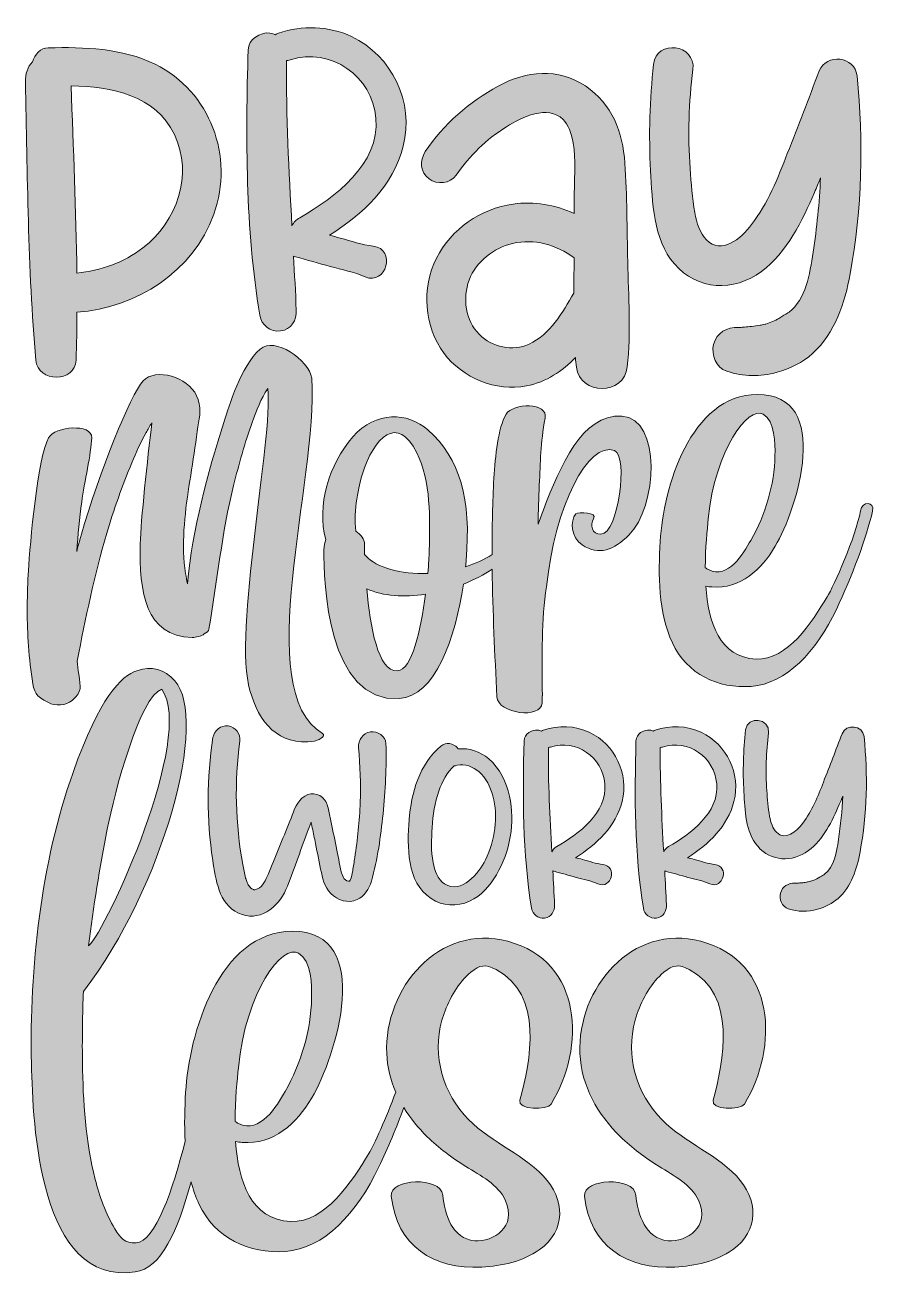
# Model space of a CAD drawing. Header units: inches. Extents: x 197 to 884, y -1054 to -35.
import ezdxf

# ---------------------------------------------------------------- set-up
doc = ezdxf.new("R2010")
doc.units = ezdxf.units.IN
doc.header["$MEASUREMENT"] = 0
doc.layers.add('Layer 1', color=7, linetype='Continuous')

# ---------------------------------------------------------------- blocks, each defined once
blk = doc.blocks.new('block 2')
at = {"layer": 'Layer 1', "true_color": 0xffffff}
h = blk.add_hatch(color=7, dxfattribs=at)
h.dxf.hatch_style = 2
edge = h.paths.add_edge_path()
edge.add_spline(control_points=[(403.8, -281.8), (412.5, -280.6), (416.9, -273), (416.5, -265), (415.9, -250.4), (415.1, -235.8), (414.3, -221.3), (414.8, -221.5), (415.3, -221.7), (415.8, -221.8), (425.2, -224.4), (434.6, -227), (444, -229.6), (453.3, -232.2), (463.3, -234.1), (472.1, -238), (489.2, -245.5), (497.6, -215.4), (478.7, -213.2), (469.7, -212.2), (460.8, -209), (452.1, -206.7), (449.2, -205.9), (446.3, -205.1), (443.4, -204.4), (470.6, -187.2), (494.8, -164.7), (503, -132.3), (511.9, -97), (493.9, -59.2), (461.1, -43.7), (442.5, -35), (421.4, -34.6), (402.1, -41), (401.2, -41.3), (400.4, -41.7), (399.7, -42.3), (398.3, -41.6), (396.8, -41.2), (395.1, -40.9), (387.4, -39.9), (377.8, -46), (377.6, -54.5), (375.6, -125.8), (375.4, -198.5), (387, -269.1), (388.3, -277.1), (395.7, -282.9), (403.8, -281.8)], knot_values=[0, 0, 0, 0, 1, 1, 1, 2, 2, 2, 3, 3, 3, 4, 4, 4, 5, 5, 5, 6, 6, 6, 7, 7, 7, 8, 8, 8, 9, 9, 9, 10, 10, 10, 11, 11, 11, 12, 12, 12, 13, 13, 13, 14, 14, 14, 15, 15, 15, 16, 16, 16, 16], degree=3, periodic=1)
edge = h.paths.add_edge_path()
edge.add_spline(control_points=[(408.6, -63.2), (409.5, -63.1), (410.5, -62.9), (411.5, -62.6), (444.3, -51.9), (478.1, -75.9), (480.9, -109.7), (484, -147.3), (447.8, -173.6), (419.3, -190.2), (416.5, -191.8), (414.3, -194.1), (413, -196.8), (410.5, -152.3), (408.2, -107.9), (408.6, -63.2)], knot_values=[0, 0, 0, 0, 1, 1, 1, 2, 2, 2, 3, 3, 3, 4, 4, 4, 5, 5, 5, 5], degree=3, periodic=1)
h = blk.add_hatch(color=7, dxfattribs=at)
h.dxf.hatch_style = 2
edge = h.paths.add_edge_path()
edge.add_spline(control_points=[(722, -227.6), (740.5, -249.2), (770.1, -250.2), (792.4, -233.7), (812.9, -218.4), (825.5, -192.5), (835.3, -169.7), (836.9, -165.8), (838.5, -162), (840.1, -158.1), (839.2, -178.2), (837.2, -198.3), (834.1, -218.2), (831.3, -236), (828.5, -256.1), (814.7, -266.5), (814.4, -266.7), (812.9, -267.6), (812.1, -268.2), (810.5, -269.2), (806.9, -271.4), (806.5, -271.7), (803.2, -273.5), (799.6, -275.1), (795.9, -276.2), (796, -276.1), (791.9, -277.1), (791.3, -277.2), (789, -277.6), (786.7, -277.9), (784.4, -278.2), (782.5, -278.3), (780.5, -278.5), (778.6, -278.7), (777.4, -278.8), (776.3, -278.9), (775.2, -279), (774.9, -278.9), (774.4, -278.9), (773.9, -278.9), (764.7, -278.5), (756.1, -283.1), (753.7, -292.6), (751.7, -300.8), (755.5, -311.7), (764.4, -314.4), (778.3, -318.7), (791, -319.2), (805, -315.2), (815.3, -312.2), (825.7, -307.3), (833.7, -300), (851.9, -283.5), (859.8, -259.1), (864.1, -235.6), (873.8, -183), (875, -128.5), (869.6, -75.4), (868, -59.7), (844.6, -57), (839.1, -71.5), (830.6, -93.9), (822, -116.1), (813.3, -138.4), (805.6, -158.4), (797.4, -178.6), (784.4, -195.8), (775.8, -207.3), (759.9, -220.3), (748, -208.2), (742.7, -202.8), (740.1, -194.4), (738.6, -186.1), (736.5, -174.3), (735.5, -162.3), (734.7, -150.4), (732.9, -123.6), (733.6, -96.9), (737, -70.3), (739.5, -49.8), (707.4, -45.7), (705.2, -66.2), (702.1, -94.7), (701.2, -123.5), (702.8, -152.2), (704.2, -177.1), (704.9, -207.7), (722, -227.6)], knot_values=[0, 0, 0, 0, 1, 1, 1, 2, 2, 2, 3, 3, 3, 4, 4, 4, 5, 5, 5, 6, 6, 6, 7, 7, 7, 8, 8, 8, 9, 9, 9, 10, 10, 10, 11, 11, 11, 12, 12, 12, 13, 13, 13, 14, 14, 14, 15, 15, 15, 16, 16, 16, 17, 17, 17, 18, 18, 18, 19, 19, 19, 20, 20, 20, 21, 21, 21, 22, 22, 22, 23, 23, 23, 24, 24, 24, 25, 25, 25, 26, 26, 26, 27, 27, 27, 28, 28, 28, 29, 29, 29, 29], degree=3, periodic=1)
h = blk.add_hatch(color=7, dxfattribs=at)
h.dxf.hatch_style = 2
edge = h.paths.add_edge_path()
edge.add_spline(control_points=[(238.6, -305.3), (239, -292.4), (239.2, -279.5), (239.3, -266.7), (287.2, -262.8), (333.5, -234), (349.9, -187.4), (366.3, -140.5), (347.3, -88.5), (302.4, -66.1), (275.7, -52.9), (245.2, -52.3), (216.1, -52.8), (209.9, -52.9), (205.1, -58.2), (203.4, -64.1), (199.4, -68.1), (197.5, -74), (197.6, -80.2), (199.4, -155.3), (199.5, -230.6), (206, -305.5), (207.6, -323.6), (238, -324), (238.6, -305.3)], knot_values=[0, 0, 0, 0, 1, 1, 1, 2, 2, 2, 3, 3, 3, 4, 4, 4, 5, 5, 5, 6, 6, 6, 7, 7, 7, 8, 8, 8, 8], degree=3, periodic=1)
edge = h.paths.add_edge_path()
edge.add_spline(control_points=[(318, -123), (333.5, -155.6), (320.2, -193.2), (292.5, -214.6), (277, -226.6), (258.4, -232.9), (239.2, -235), (238.6, -184.5), (236.3, -134), (234.6, -83.5), (267.1, -84.4), (302.9, -91), (318, -123)], knot_values=[0, 0, 0, 0, 1, 1, 1, 2, 2, 2, 3, 3, 3, 4, 4, 4, 4], degree=3, periodic=1)
h = blk.add_hatch(color=7, dxfattribs=at)
h.dxf.hatch_style = 2
edge = h.paths.add_edge_path()
edge.add_spline(control_points=[(523.8, -158.8), (530.3, -163.7), (541, -162.8), (545.8, -155.7), (556.5, -139.9), (570.1, -126.9), (586.3, -116.7), (598.8, -108.8), (619.7, -98.6), (632.2, -110.8), (636.1, -114.6), (639, -123), (640, -128.1), (640.8, -132.7), (641.2, -137.3), (641.4, -142), (641.5, -142.7), (641.6, -147.5), (641.6, -147.1), (641.6, -149.3), (641.5, -151.5), (641.5, -153.8), (641.2, -164.7), (641.1, -175.7), (641, -186.7), (625.7, -179.8), (608.5, -176.9), (591.8, -179.2), (565.5, -183), (541.8, -199.3), (529.7, -223), (517.5, -247.1), (519.8, -278.1), (535.9, -299.9), (550.7, -319.7), (578.1, -331.1), (602.5, -326.2), (618.9, -322.9), (631.5, -314.4), (642, -303.2), (642.3, -305.8), (642.6, -308.4), (642.9, -311), (645.8, -334), (681.5, -334.2), (684, -310.8), (687, -282.8), (684.9, -253.8), (684.3, -225.7), (683.8, -199.2), (683.8, -172.6), (682, -146.1), (680.3, -120.8), (671.7, -98.2), (650.1, -83.7), (628.1, -68.9), (602.3, -71.5), (579.7, -83.8), (556.2, -96.6), (535.6, -114.5), (520.7, -136.8), (516, -143.9), (516.7, -153.5), (523.8, -158.8)], knot_values=[0, 0, 0, 0, 1, 1, 1, 2, 2, 2, 3, 3, 3, 4, 4, 4, 5, 5, 5, 6, 6, 6, 7, 7, 7, 8, 8, 8, 9, 9, 9, 10, 10, 10, 11, 11, 11, 12, 12, 12, 13, 13, 13, 14, 14, 14, 15, 15, 15, 16, 16, 16, 17, 17, 17, 18, 18, 18, 19, 19, 19, 20, 20, 20, 21, 21, 21, 21], degree=3, periodic=1)
edge = h.paths.add_edge_path()
edge.add_spline(control_points=[(641, -225.9), (640.9, -234.3), (640.8, -242.7), (640.7, -251.1), (631.8, -266.8), (621.6, -284.6), (604.6, -292.4), (591.2, -298.5), (575.1, -295.2), (564.3, -284.5), (553.3, -273.5), (550.6, -255.3), (556.2, -240.6), (562, -225.6), (576.1, -214.5), (591.2, -211), (609, -206.9), (626.6, -212.1), (641, -222.7), (641, -223.7), (641, -224.8), (641, -225.9)], knot_values=[0, 0, 0, 0, 1, 1, 1, 2, 2, 2, 3, 3, 3, 4, 4, 4, 5, 5, 5, 6, 6, 6, 7, 7, 7, 7], degree=3, periodic=1)
h = blk.add_hatch(color=7, dxfattribs=at)
h.dxf.hatch_style = 2
edge = h.paths.add_edge_path()
edge.add_spline(control_points=[(216.2, -582.3), (221.3, -585.3), (230.7, -584.7), (235.3, -580.7), (243.8, -572.9), (242.2, -570.4), (240.7, -559.4), (240.1, -555.8), (239.7, -552.2), (239.5, -548.7), (246.2, -513.8), (253.4, -479.2), (263.3, -445.4), (269.1, -426.1), (275.9, -407), (283.6, -388.4), (287.2, -380.1), (290.8, -371.5), (295.2, -363.8), (296.4, -361.6), (298, -358.8), (299.8, -356), (296.4, -385.3), (290.8, -435.4), (290.4, -453.9), (289.6, -492.9), (294.4, -528.8), (332.4, -529.6), (335.6, -529.6), (339.6, -528.8), (342.2, -526.8), (344.1, -525.8), (345.7, -524.4), (345.9, -522.8), (352.7, -484), (356.3, -445.2), (365.8, -406.8), (370.2, -389.6), (374.8, -372.5), (380.8, -355.8), (384.4, -345.7), (387.9, -336.9), (393.5, -328.3), (397.9, -367.7), (365, -526.9), (379.1, -572.4), (386.1, -598.3), (402, -617.6), (431.1, -613.6), (433.1, -613.3), (441.4, -609.5), (437.6, -607.3), (379.9, -572.1), (433.7, -405), (429.1, -320), (426.7, -305.1), (398.9, -285.9), (387.3, -296.5), (371.8, -310.4), (362.3, -342.1), (357.9, -355.8), (344.7, -397.2), (332.6, -442), (328.6, -486.2), (327.4, -480.8), (326.6, -475), (326, -469.4), (324, -445.8), (327.4, -422.1), (331.2, -398.6), (333, -386.7), (335, -374.9), (336.4, -363), (337.6, -353), (340.4, -346.8), (337.2, -337.1), (332, -320.8), (307.5, -311.8), (294.6, -320.4), (286, -326.1), (261.7, -383.9), (245.4, -437.6), (243, -445.2), (241.1, -452.5), (239.1, -460.1), (240.1, -446.8), (241.4, -433.4), (243.2, -419.9), (245.2, -404.2), (250.8, -380.9), (251.2, -368.1), (251.6, -356.4), (221.3, -358.8), (216.4, -368.3), (207.8, -382.1), (201.2, -455.1), (200.1, -475.4), (198.9, -494.5), (198.7, -513.8), (199.9, -532.9), (200.4, -543.1), (201.6, -553), (203, -563), (204.8, -574.9), (205.4, -576.3), (216.2, -582.3)], knot_values=[0, 0, 0, 0, 1, 1, 1, 2, 2, 2, 3, 3, 3, 4, 4, 4, 5, 5, 5, 6, 6, 6, 7, 7, 7, 8, 8, 8, 9, 9, 9, 10, 10, 10, 11, 11, 11, 12, 12, 12, 13, 13, 13, 14, 14, 14, 15, 15, 15, 16, 16, 16, 17, 17, 17, 18, 18, 18, 19, 19, 19, 20, 20, 20, 21, 21, 21, 22, 22, 22, 23, 23, 23, 24, 24, 24, 25, 25, 25, 26, 26, 26, 27, 27, 27, 28, 28, 28, 29, 29, 29, 30, 30, 30, 31, 31, 31, 32, 32, 32, 33, 33, 33, 34, 34, 34, 35, 35, 35, 35], degree=3, periodic=1)
h = blk.add_hatch(color=7, dxfattribs=at)
h.dxf.hatch_style = 2
edge = h.paths.add_edge_path()
edge.add_spline(control_points=[(872.4, -427.3), (868.6, -448.2), (850.9, -488), (845.5, -496.9), (833, -517.4), (813.7, -548.1), (788, -547.1), (758.6, -545.9), (749.4, -517.2), (747.4, -488.2), (749, -488.4), (750.6, -488.8), (752.2, -488.8), (775.5, -490.7), (792.4, -474.6), (803.5, -455.9), (821.1, -426.5), (850.5, -332.9), (789.2, -333.1), (734.9, -333.3), (713, -409.1), (710.6, -451.9), (709, -478.4), (709, -509.7), (720.4, -534.1), (732.1, -559.2), (757.2, -571.2), (784, -569.2), (812.5, -567.2), (836.8, -540.9), (852.9, -506.9), (865.6, -480.4), (877.2, -448.8), (882.2, -427.5), (884, -419.7), (873.8, -419.1), (872.4, -427.3)], knot_values=[0, 0, 0, 0, 1, 1, 1, 2, 2, 2, 3, 3, 3, 4, 4, 4, 5, 5, 5, 6, 6, 6, 7, 7, 7, 8, 8, 8, 9, 9, 9, 10, 10, 10, 11, 11, 11, 12, 12, 12, 12], degree=3, periodic=1)
edge = h.paths.add_edge_path()
edge.add_spline(control_points=[(749.4, -433.8), (755, -377.1), (781.8, -342.3), (793.8, -349.2), (803.3, -354.6), (803.5, -373.3), (803.3, -382.5), (802.9, -406.4), (795.6, -430.2), (783.8, -451.1), (777.7, -461.9), (765.5, -482.8), (749.6, -474.8), (748.6, -474.4), (747.8, -473.8), (747, -473.2), (747, -457.1), (748.6, -442.4), (749.4, -433.8)], knot_values=[0, 0, 0, 0, 1, 1, 1, 2, 2, 2, 3, 3, 3, 4, 4, 4, 5, 5, 5, 6, 6, 6, 6], degree=3, periodic=1)
h = blk.add_hatch(color=7, dxfattribs=at)
h.dxf.hatch_style = 2
edge = h.paths.add_edge_path()
edge.add_spline(control_points=[(616.2, -426.3), (614.7, -430.2), (613.3, -434), (611.9, -438), (612.1, -427.5), (612.5, -416.7), (612.9, -406.4), (613.9, -388), (613.7, -372.7), (617.6, -352.2), (620.2, -339.5), (591.6, -339.9), (586, -349.2), (579.6, -360.2), (577.2, -383.1), (576.2, -400.8), (575.1, -420.3), (574.7, -440.2), (574.7, -459.7), (574.7, -460.6), (574.7, -461.6), (574.7, -462.5), (568.4, -466.8), (561, -470), (553.3, -472.4), (553.5, -470.6), (553.7, -468.9), (553.7, -467.3), (558.1, -418.1), (549, -384.7), (522.9, -361.8), (506.6, -347.4), (481.1, -346.1), (462.2, -367.5), (442.7, -389.8), (432.9, -423.1), (440.3, -450.5), (439.5, -452.7), (438.9, -455.5), (438.9, -458.7), (438.3, -484), (441.9, -582.9), (499.6, -579.1), (528.7, -577.3), (545, -530.4), (551.6, -486.4), (560.5, -482.9), (568.2, -478.9), (574.8, -474.4), (575.3, -508.9), (576.9, -543.2), (578.6, -577.7), (579.2, -591.1), (614.7, -596), (615.1, -582.5), (615.1, -580.7), (615.3, -578.7), (615.3, -576.9), (615.3, -576.9), (615.5, -576.9), (615.5, -576.9), (615.5, -575.9), (615.3, -574.5), (615.3, -573.3), (615.5, -545.7), (614.1, -515), (618.8, -488.6), (625.4, -423.3), (652.3, -370.7), (673.6, -378.5), (684.9, -382.7), (676.8, -445.8), (662.6, -446.2), (655.5, -446.4), (653.5, -438.4), (656.7, -433.6), (660.4, -428.1), (644.5, -428.3), (642.3, -429.6), (637.7, -435.6), (638.5, -448.8), (647.5, -454.7), (661, -463.9), (673.2, -458.9), (685.3, -446.8), (708.2, -424.3), (712, -352.4), (679.5, -350.6), (647.3, -348.8), (629.8, -391.4), (616.2, -426.3)], knot_values=[0, 0, 0, 0, 1, 1, 1, 2, 2, 2, 3, 3, 3, 4, 4, 4, 5, 5, 5, 6, 6, 6, 7, 7, 7, 8, 8, 8, 9, 9, 9, 10, 10, 10, 11, 11, 11, 12, 12, 12, 13, 13, 13, 14, 14, 14, 15, 15, 15, 16, 16, 16, 17, 17, 17, 18, 18, 18, 19, 19, 19, 20, 20, 20, 21, 21, 21, 22, 22, 22, 23, 23, 23, 24, 24, 24, 25, 25, 25, 26, 26, 26, 27, 27, 27, 28, 28, 28, 29, 29, 29, 30, 30, 30, 30], degree=3, periodic=1)
edge = h.paths.add_edge_path()
edge.add_spline(control_points=[(498.2, -556.6), (482.5, -557.6), (476.1, -520.4), (473.5, -490.3), (486.9, -496.3), (503.6, -497.3), (520.9, -494.7), (517.3, -523.6), (510.2, -555.8), (498.2, -556.6)], knot_values=[0, 0, 0, 0, 1, 1, 1, 2, 2, 2, 3, 3, 3, 3], degree=3, periodic=1)
edge = h.paths.add_edge_path()
edge.add_spline(control_points=[(523.9, -459.1), (523.9, -463.9), (523.5, -470.4), (522.7, -477.8), (501, -478.6), (481.5, -473.2), (472.7, -463.7), (472.3, -463.3), (472.1, -462.9), (471.7, -462.5), (471.7, -458.9), (471.7, -456.1), (471.7, -454.5), (471.5, -450.1), (468.8, -446.4), (464.6, -443.8), (462.4, -426.7), (467.2, -406.6), (469.8, -398), (479.3, -367.5), (498.4, -348.8), (513.9, -380.3), (525.3, -403), (524.7, -434.2), (523.9, -459.1)], knot_values=[0, 0, 0, 0, 1, 1, 1, 2, 2, 2, 3, 3, 3, 4, 4, 4, 5, 5, 5, 6, 6, 6, 7, 7, 7, 8, 8, 8, 8], degree=3, periodic=1)
h = blk.add_hatch(color=7, dxfattribs=at)
h.dxf.hatch_style = 2
edge = h.paths.add_edge_path()
edge.add_spline(control_points=[(622.5, -906.9), (650.3, -861.3), (648.3, -791.4), (587.4, -775.3), (531.7, -760.4), (487.4, -813.5), (489.6, -866.1), (490, -877.1), (492.6, -887.5), (496.9, -897.2), (489.4, -917.9), (479.2, -940.2), (475.2, -946.9), (461.4, -969.4), (440.2, -1003), (412.1, -1001.9), (379.7, -1000.6), (369.7, -969.2), (367.5, -937.3), (369.3, -937.5), (371, -937.9), (372.8, -937.9), (398.3, -940.1), (416.9, -922.4), (429.1, -901.9), (448.3, -869.6), (480.6, -767), (413.4, -767.2), (353.8, -767.4), (329.7, -850.6), (327.1, -897.5), (326.4, -910.1), (325.9, -923.6), (326.7, -937.1), (316.8, -975.5), (302.8, -1018.4), (287, -1019.2), (277.8, -1019.6), (274.5, -1015.2), (269.9, -1007.8), (262.5, -995.6), (257.7, -981.6), (254, -967.8), (246.3, -937.3), (244.2, -904.7), (243.7, -873.5), (243.5, -858.2), (243.7, -831.2), (244.6, -815.9), (309.4, -731), (345.9, -595.2), (318.4, -564.8), (309.7, -555.2), (299.6, -552.4), (287.8, -556.5), (274.7, -560.9), (257.7, -577.9), (236.1, -638.8), (210.1, -712.2), (200.9, -796.9), (202.5, -874.4), (203.6, -923.5), (208.8, -1053.9), (286.3, -1042.7), (307.5, -1039.7), (320.7, -1009.6), (331.5, -969.7), (333.1, -976), (335.2, -982), (337.8, -987.7), (350.7, -1015.2), (378.2, -1028.3), (407.7, -1026.1), (438.9, -1024), (465.6, -995.1), (483.2, -957.8), (490.6, -942.5), (497.6, -925.6), (503.4, -909.7), (508.6, -918.2), (515.1, -926.2), (522.3, -933.3), (531.7, -942.5), (542.4, -950.4), (553.5, -957.4), (565.3, -964.8), (579.7, -971.8), (585.6, -985.1), (595, -1006.1), (576, -1018.5), (560.7, -1017.4), (542.4, -1015.9), (536.5, -996), (534.8, -980.5), (533.2, -965.2), (491.8, -967), (493.3, -981.4), (497.6, -1021.8), (527.3, -1040.8), (566.4, -1038.8), (582.4, -1037.9), (599.6, -1034.2), (612.9, -1024.8), (634.8, -1009.5), (633.9, -983.8), (616, -965), (597.4, -945.4), (570.4, -936.6), (552.2, -915.7), (532.6, -893), (525.8, -862.4), (535.9, -833.8), (540.2, -821.6), (547.4, -808.7), (557.5, -800.4), (565.1, -794.3), (569, -793.6), (578, -798.2), (616.4, -818.1), (605.9, -872.4), (597.2, -903.9), (595, -911.7), (619.5, -912.2), (622.5, -906.9)], knot_values=[0, 0, 0, 0, 1, 1, 1, 2, 2, 2, 3, 3, 3, 4, 4, 4, 5, 5, 5, 6, 6, 6, 7, 7, 7, 8, 8, 8, 9, 9, 9, 10, 10, 10, 11, 11, 11, 12, 12, 12, 13, 13, 13, 14, 14, 14, 15, 15, 15, 16, 16, 16, 17, 17, 17, 18, 18, 18, 19, 19, 19, 20, 20, 20, 21, 21, 21, 22, 22, 22, 23, 23, 23, 24, 24, 24, 25, 25, 25, 26, 26, 26, 27, 27, 27, 28, 28, 28, 29, 29, 29, 30, 30, 30, 31, 31, 31, 32, 32, 32, 33, 33, 33, 34, 34, 34, 35, 35, 35, 36, 36, 36, 37, 37, 37, 38, 38, 38, 39, 39, 39, 40, 40, 40, 41, 41, 41, 41], degree=3, periodic=1)
edge = h.paths.add_edge_path()
edge.add_spline(control_points=[(263.8, -684.7), (269.5, -655.2), (290.2, -576.8), (307.9, -571.4), (334.8, -610.2), (263.4, -765.5), (248.7, -779), (252.5, -747.3), (257.7, -715.9), (263.8, -684.7)], knot_values=[0, 0, 0, 0, 1, 1, 1, 2, 2, 2, 3, 3, 3, 3], degree=3, periodic=1)
edge = h.paths.add_edge_path()
edge.add_spline(control_points=[(369.7, -877.7), (375.8, -815.4), (405.3, -777.2), (418.4, -784.9), (428.9, -790.8), (429.1, -811.3), (428.9, -821.3), (428.4, -847.5), (420.4, -873.7), (407.5, -896.7), (400.7, -908.5), (387.4, -931.4), (369.9, -922.6), (368.8, -922.2), (368, -921.6), (367.1, -920.9), (367.1, -903.2), (368.8, -887.1), (369.7, -877.7)], knot_values=[0, 0, 0, 0, 1, 1, 1, 2, 2, 2, 3, 3, 3, 4, 4, 4, 5, 5, 5, 6, 6, 6, 6], degree=3, periodic=1)
h = blk.add_hatch(color=7, dxfattribs=at)
h.dxf.hatch_style = 2
edge = h.paths.add_edge_path()
edge.add_spline(control_points=[(361.5, -601.2), (355.5, -600.4), (350.2, -604.7), (349.2, -610.6), (344.2, -643.3), (343.9, -676.8), (349, -709.6), (351.5, -725.5), (353.6, -744.5), (369.7, -752.5), (385.7, -760.5), (402, -747.8), (408.2, -733.5), (414.6, -718.4), (419.5, -702.7), (425.3, -687.4), (426.4, -684.6), (427.4, -681.8), (428.5, -679), (428.6, -679.6), (428.7, -680), (428.8, -680.3), (429.7, -684.6), (430.5, -688.8), (431.4, -693.1), (433, -701.1), (434.6, -709), (436.2, -717), (437.7, -724), (439.2, -731.3), (444.3, -736.6), (449.7, -742.2), (458.4, -745), (465.7, -741.6), (471.8, -738.8), (475.4, -732.9), (477.2, -726.7), (482.2, -709.1), (484.8, -690.4), (486.6, -672.3), (488.5, -653.5), (489.5, -634.4), (489, -615.5), (488.9, -609.4), (481.9, -605.2), (476.4, -606), (470.1, -606.9), (466.4, -612.6), (466.9, -618.6), (468.1, -633.4), (468.8, -648.1), (468.2, -663), (467.6, -677.9), (466.1, -692.9), (463.8, -707.7), (463.3, -711.2), (462.7, -714.7), (462.1, -718.2), (461.6, -720.9), (461.4, -723.4), (460, -725.8), (459.5, -726.7), (459.5, -726.8), (458.6, -726.8), (456.7, -726.8), (455.4, -725), (454.6, -723.6), (451.7, -717.9), (451.2, -710.5), (449.9, -704.3), (448.4, -696.8), (446.8, -689.4), (445.2, -681.9), (444.5, -678.4), (443.7, -674.9), (443, -671.4), (442.3, -667.9), (441.8, -664.1), (439.6, -661.1), (435.1, -654.9), (426.7, -654.4), (421.1, -659.5), (415.8, -664.2), (413.9, -671.9), (411.3, -678.2), (408.4, -685.5), (405.4, -692.7), (402.4, -700), (399.5, -707.1), (396.6, -714.2), (393.7, -721.3), (391.9, -725.6), (389.5, -731), (385.1, -733), (384.3, -733.3), (383.3, -733.8), (382.1, -733.7), (382.7, -733.7), (381.5, -733.1), (380.9, -732.9), (380.7, -732.8), (380.5, -732.7), (380.4, -732.7), (380, -732.4), (379.6, -732.1), (379.3, -731.8), (380.1, -732.4), (377.9, -729.9), (378.2, -730.5), (377.5, -729.4), (376.9, -728.1), (376.5, -726.9), (376.3, -726.4), (375.4, -723.6), (375.5, -724.1), (374.6, -720.5), (373.9, -716.8), (373.3, -713.1), (367.3, -680.1), (366.4, -646.6), (370.9, -613.4), (371.7, -607.6), (367.3, -601.9), (361.5, -601.2)], knot_values=[0, 0, 0, 0, 1, 1, 1, 2, 2, 2, 3, 3, 3, 4, 4, 4, 5, 5, 5, 6, 6, 6, 7, 7, 7, 8, 8, 8, 9, 9, 9, 10, 10, 10, 11, 11, 11, 12, 12, 12, 13, 13, 13, 14, 14, 14, 15, 15, 15, 16, 16, 16, 17, 17, 17, 18, 18, 18, 19, 19, 19, 20, 20, 20, 21, 21, 21, 22, 22, 22, 23, 23, 23, 24, 24, 24, 25, 25, 25, 26, 26, 26, 27, 27, 27, 28, 28, 28, 29, 29, 29, 30, 30, 30, 31, 31, 31, 32, 32, 32, 33, 33, 33, 34, 34, 34, 35, 35, 35, 36, 36, 36, 37, 37, 37, 38, 38, 38, 39, 39, 39, 40, 40, 40, 41, 41, 41, 41], degree=3, periodic=1)
h = blk.add_hatch(color=7, dxfattribs=at)
h.dxf.hatch_style = 2
edge = h.paths.add_edge_path()
edge.add_spline(control_points=[(664.4, -713.2), (658.8, -712.6), (653.2, -710.6), (647.7, -709.1), (645.9, -708.6), (644, -708.2), (642.2, -707.7), (659.3, -696.8), (674.6, -682.6), (679.8, -662.2), (685.4, -639.9), (674, -616.1), (653.3, -606.3), (641.6, -600.8), (628.3, -600.5), (616.1, -604.6), (615.6, -604.8), (615.1, -605), (614.6, -605.4), (613.7, -605), (612.8, -604.7), (611.7, -604.6), (606.8, -603.9), (600.8, -607.7), (600.6, -613.1), (599.4, -658.1), (599.3, -704), (606.6, -748.5), (607.4, -753.5), (612.1, -757.2), (617.2, -756.5), (622.7, -755.8), (625.4, -751), (625.2, -745.9), (624.8, -736.7), (624.4, -727.5), (623.8, -718.3), (624.1, -718.5), (624.4, -718.6), (624.8, -718.7), (630.7, -720.3), (636.6, -722), (642.6, -723.6), (648.4, -725.2), (654.7, -726.4), (660.3, -728.9), (671.1, -733.6), (676.4, -714.6), (664.4, -713.2)], knot_values=[0, 0, 0, 0, 1, 1, 1, 2, 2, 2, 3, 3, 3, 4, 4, 4, 5, 5, 5, 6, 6, 6, 7, 7, 7, 8, 8, 8, 9, 9, 9, 10, 10, 10, 11, 11, 11, 12, 12, 12, 13, 13, 13, 14, 14, 14, 15, 15, 15, 16, 16, 16, 16], degree=3, periodic=1)
edge = h.paths.add_edge_path()
edge.add_spline(control_points=[(623, -702.9), (621.4, -674.8), (620, -646.8), (620.2, -618.6), (620.8, -618.5), (621.4, -618.4), (622, -618.2), (642.8, -611.4), (664.1, -626.6), (665.8, -647.9), (667.8, -671.7), (644.9, -688.2), (627, -698.7), (625.2, -699.7), (623.8, -701.2), (623, -702.9)], knot_values=[0, 0, 0, 0, 1, 1, 1, 2, 2, 2, 3, 3, 3, 4, 4, 4, 5, 5, 5, 5], degree=3, periodic=1)
h = blk.add_hatch(color=7, dxfattribs=at)
h.dxf.hatch_style = 2
edge = h.paths.add_edge_path()
edge.add_spline(control_points=[(770.2, -662.2), (775.8, -639.9), (764.4, -616.1), (743.7, -606.3), (732, -600.8), (718.7, -600.5), (706.5, -604.6), (706, -604.8), (705.5, -605), (705, -605.4), (704.1, -605), (703.2, -604.7), (702.1, -604.6), (697.2, -603.9), (691.2, -607.7), (691, -613.1), (689.8, -658.1), (689.7, -704), (697, -748.5), (697.8, -753.5), (702.5, -757.2), (707.6, -756.5), (713.1, -755.8), (715.8, -751), (715.6, -745.9), (715.2, -736.7), (714.8, -727.5), (714.2, -718.3), (714.5, -718.5), (714.8, -718.6), (715.2, -718.7), (721.1, -720.3), (727, -722), (733, -723.6), (738.8, -725.2), (745.1, -726.4), (750.7, -728.9), (761.5, -733.6), (766.8, -714.6), (754.8, -713.2), (749.2, -712.6), (743.6, -710.6), (738.1, -709.1), (736.3, -708.6), (734.4, -708.2), (732.6, -707.7), (749.7, -696.8), (765, -682.6), (770.2, -662.2)], knot_values=[0, 0, 0, 0, 1, 1, 1, 2, 2, 2, 3, 3, 3, 4, 4, 4, 5, 5, 5, 6, 6, 6, 7, 7, 7, 8, 8, 8, 9, 9, 9, 10, 10, 10, 11, 11, 11, 12, 12, 12, 13, 13, 13, 14, 14, 14, 15, 15, 15, 16, 16, 16, 16], degree=3, periodic=1)
edge = h.paths.add_edge_path()
edge.add_spline(control_points=[(717.4, -698.7), (715.6, -699.7), (714.2, -701.2), (713.4, -702.9), (711.8, -674.8), (710.4, -646.8), (710.6, -618.6), (711.2, -618.5), (711.8, -618.4), (712.4, -618.2), (733.2, -611.4), (754.5, -626.6), (756.2, -647.9), (758.2, -671.7), (735.3, -688.2), (717.4, -698.7)], knot_values=[0, 0, 0, 0, 1, 1, 1, 2, 2, 2, 3, 3, 3, 4, 4, 4, 5, 5, 5, 5], degree=3, periodic=1)
h = blk.add_hatch(color=7, dxfattribs=at)
h.dxf.hatch_style = 2
edge = h.paths.add_edge_path()
edge.add_spline(control_points=[(857.5, -607.6), (852.6, -620.6), (847.6, -633.5), (842.5, -646.5), (838, -658.1), (833.2, -669.9), (825.7, -679.9), (820.7, -686.6), (811.4, -694.2), (804.5, -687.1), (801.4, -684), (799.9, -679.1), (799, -674.3), (797.8, -667.4), (797.2, -660.4), (796.7, -653.5), (795.7, -637.9), (796.1, -622.3), (798.1, -606.8), (799.5, -594.9), (780.9, -592.5), (779.6, -604.4), (777.8, -621.1), (777.2, -637.8), (778.2, -654.5), (779, -669), (779.4, -686.9), (789.4, -698.5), (800.1, -711), (817.3, -711.6), (830.3, -702), (842.3, -693.1), (849.6, -678), (855.3, -664.7), (856.3, -662.5), (857.2, -660.2), (858.1, -658), (857.6, -669.7), (856.4, -681.4), (854.6, -693), (853, -703.3), (851.4, -715), (843.3, -721.1), (843.1, -721.2), (842.3, -721.8), (841.8, -722.1), (840.9, -722.7), (838.8, -723.9), (838.6, -724.1), (836.6, -725.2), (834.5, -726.1), (832.4, -726.7), (832.4, -726.7), (830, -727.2), (829.7, -727.3), (828.4, -727.6), (827, -727.7), (825.7, -727.9), (824.6, -728), (823.4, -728.1), (822.3, -728.2), (821.6, -728.3), (821, -728.3), (820.3, -728.3), (820.2, -728.3), (819.9, -728.3), (819.6, -728.3), (814.2, -728.1), (809.2, -730.8), (807.8, -736.3), (806.6, -741.1), (808.9, -747.4), (814.1, -749), (822.1, -751.5), (829.6, -751.8), (837.7, -749.4), (843.7, -747.7), (849.7, -744.8), (854.4, -740.6), (865, -731), (869.6, -716.8), (872.1, -703.1), (877.7, -672.5), (878.5, -640.8), (875.3, -609.8), (874.4, -600.6), (860.7, -599.1), (857.5, -607.6)], knot_values=[0, 0, 0, 0, 1, 1, 1, 2, 2, 2, 3, 3, 3, 4, 4, 4, 5, 5, 5, 6, 6, 6, 7, 7, 7, 8, 8, 8, 9, 9, 9, 10, 10, 10, 11, 11, 11, 12, 12, 12, 13, 13, 13, 14, 14, 14, 15, 15, 15, 16, 16, 16, 17, 17, 17, 18, 18, 18, 19, 19, 19, 20, 20, 20, 21, 21, 21, 22, 22, 22, 23, 23, 23, 24, 24, 24, 25, 25, 25, 26, 26, 26, 27, 27, 27, 28, 28, 28, 29, 29, 29, 29], degree=3, periodic=1)
h = blk.add_hatch(color=7, dxfattribs=at)
h.dxf.hatch_style = 2
edge = h.paths.add_edge_path()
edge.add_spline(control_points=[(572.1, -627.8), (565.1, -621.8), (556.3, -618.8), (547.3, -619.8), (547.2, -619.5), (547, -619.2), (546.8, -619), (543.7, -615), (537.3, -614.1), (533.4, -617.4), (516, -632.1), (509.4, -655.3), (507.7, -677.1), (506.1, -698.1), (505.5, -727.6), (525.4, -740.8), (534.5, -746.9), (546.5, -747.6), (556.4, -742.9), (565.9, -738.5), (573, -730.4), (578.2, -721.5), (589.3, -702.7), (593.5, -679.4), (588.8, -658), (586.2, -646.5), (581.1, -635.6), (572.1, -627.8)], knot_values=[0, 0, 0, 0, 1, 1, 1, 2, 2, 2, 3, 3, 3, 4, 4, 4, 5, 5, 5, 6, 6, 6, 7, 7, 7, 8, 8, 8, 9, 9, 9, 9], degree=3, periodic=1)
edge = h.paths.add_edge_path()
edge.add_spline(control_points=[(569.4, -709.4), (564.1, -720.1), (550, -737.6), (536.3, -728.9), (530.8, -725.4), (528.2, -717.7), (527.1, -711.7), (525.3, -702.3), (525.7, -692.7), (526.3, -683.3), (527, -673.2), (528.3, -663.2), (531.7, -653.8), (534.6, -645.7), (538.6, -638.5), (544.1, -633.4), (544.9, -633.4), (545.6, -633.3), (546.4, -633), (552.8, -631.2), (559.4, -634.3), (564.2, -638.3), (569.9, -643.1), (573.4, -650.6), (575.3, -657.7), (579.9, -674.7), (577.2, -693.7), (569.4, -709.4)], knot_values=[0, 0, 0, 0, 1, 1, 1, 2, 2, 2, 3, 3, 3, 4, 4, 4, 5, 5, 5, 6, 6, 6, 7, 7, 7, 8, 8, 8, 9, 9, 9, 9], degree=3, periodic=1)
h = blk.add_hatch(color=7, dxfattribs=at)
h.dxf.hatch_style = 2
edge = h.paths.add_edge_path()
edge.add_spline(control_points=[(778.6, -906.9), (806.4, -861.3), (804.4, -791.4), (743.5, -775.3), (687.8, -760.4), (643.5, -813.5), (645.7, -866.1), (646.8, -892.3), (660.1, -915.2), (678.4, -933.3), (687.8, -942.5), (698.5, -950.4), (709.7, -957.4), (721.4, -964.8), (735.9, -971.8), (741.7, -985.1), (751.1, -1006.1), (732.1, -1018.5), (716.9, -1017.4), (698.5, -1015.9), (692.6, -996), (690.9, -980.5), (689.3, -965.2), (647.9, -967), (649.4, -981.4), (653.8, -1021.8), (683.5, -1040.8), (722.5, -1038.8), (738.5, -1037.9), (755.7, -1034.2), (769, -1024.8), (790.9, -1009.5), (790, -983.8), (772.1, -965), (753.5, -945.4), (726.5, -936.6), (708.3, -915.7), (688.7, -893), (681.9, -862.4), (692, -833.8), (696.3, -821.6), (703.5, -808.7), (713.6, -800.4), (721.2, -794.3), (725.2, -793.6), (734.1, -798.2), (772.5, -818.1), (762, -872.4), (753.3, -903.9), (751.1, -911.7), (775.6, -912.2), (778.6, -906.9)], knot_values=[0, 0, 0, 0, 1, 1, 1, 2, 2, 2, 3, 3, 3, 4, 4, 4, 5, 5, 5, 6, 6, 6, 7, 7, 7, 8, 8, 8, 9, 9, 9, 10, 10, 10, 11, 11, 11, 12, 12, 12, 13, 13, 13, 14, 14, 14, 15, 15, 15, 16, 16, 16, 17, 17, 17, 17], degree=3, periodic=1)
at = {"layer": 'Layer 1', "lineweight": 0}
for points, knots in [([(403.8, -281.8), (412.5, -280.6), (416.9, -273), (416.5, -265), (415.9, -250.4), (415.1, -235.8), (414.3, -221.3), (414.8, -221.5), (415.3, -221.7), (415.8, -221.8), (425.2, -224.4), (434.6, -227), (444, -229.6), (453.3, -232.2), (463.3, -234.1), (472.1, -238), (489.2, -245.5), (497.6, -215.4), (478.7, -213.2), (469.7, -212.2), (460.8, -209), (452.1, -206.7), (449.2, -205.9), (446.3, -205.1), (443.4, -204.4), (470.6, -187.2), (494.8, -164.7), (503, -132.3), (511.9, -97), (493.9, -59.2), (461.1, -43.7), (442.5, -35), (421.4, -34.6), (402.1, -41), (401.2, -41.3), (400.4, -41.7), (399.7, -42.3), (398.3, -41.6), (396.8, -41.2), (395.1, -40.9), (387.4, -39.9), (377.8, -46), (377.6, -54.5), (375.6, -125.8), (375.4, -198.5), (387, -269.1), (388.3, -277.1), (395.7, -282.9), (403.8, -281.8)], [0, 0, 0, 0, 1, 1, 1, 2, 2, 2, 3, 3, 3, 4, 4, 4, 5, 5, 5, 6, 6, 6, 7, 7, 7, 8, 8, 8, 9, 9, 9, 10, 10, 10, 11, 11, 11, 12, 12, 12, 13, 13, 13, 14, 14, 14, 15, 15, 15, 16, 16, 16, 16]), ([(722, -227.6), (740.5, -249.2), (770.1, -250.2), (792.4, -233.7), (812.9, -218.4), (825.5, -192.5), (835.3, -169.7), (836.9, -165.8), (838.5, -162), (840.1, -158.1), (839.2, -178.2), (837.2, -198.3), (834.1, -218.2), (831.3, -236), (828.5, -256.1), (814.7, -266.5), (814.4, -266.7), (812.9, -267.6), (812.1, -268.2), (810.5, -269.2), (806.9, -271.4), (806.5, -271.7), (803.2, -273.5), (799.6, -275.1), (795.9, -276.2), (796, -276.1), (791.9, -277.1), (791.3, -277.2), (789, -277.6), (786.7, -277.9), (784.4, -278.2), (782.5, -278.3), (780.5, -278.5), (778.6, -278.7), (777.4, -278.8), (776.3, -278.9), (775.2, -279), (774.9, -278.9), (774.4, -278.9), (773.9, -278.9), (764.7, -278.5), (756.1, -283.1), (753.7, -292.6), (751.7, -300.8), (755.5, -311.7), (764.4, -314.4), (778.3, -318.7), (791, -319.2), (805, -315.2), (815.3, -312.2), (825.7, -307.3), (833.7, -300), (851.9, -283.5), (859.8, -259.1), (864.1, -235.6), (873.8, -183), (875, -128.5), (869.6, -75.4), (868, -59.7), (844.6, -57), (839.1, -71.5), (830.6, -93.9), (822, -116.1), (813.3, -138.4), (805.6, -158.4), (797.4, -178.6), (784.4, -195.8), (775.8, -207.3), (759.9, -220.3), (748, -208.2), (742.7, -202.8), (740.1, -194.4), (738.6, -186.1), (736.5, -174.3), (735.5, -162.3), (734.7, -150.4), (732.9, -123.6), (733.6, -96.9), (737, -70.3), (739.5, -49.8), (707.4, -45.7), (705.2, -66.2), (702.1, -94.7), (701.2, -123.5), (702.8, -152.2), (704.2, -177.1), (704.9, -207.7), (722, -227.6)], [0, 0, 0, 0, 1, 1, 1, 2, 2, 2, 3, 3, 3, 4, 4, 4, 5, 5, 5, 6, 6, 6, 7, 7, 7, 8, 8, 8, 9, 9, 9, 10, 10, 10, 11, 11, 11, 12, 12, 12, 13, 13, 13, 14, 14, 14, 15, 15, 15, 16, 16, 16, 17, 17, 17, 18, 18, 18, 19, 19, 19, 20, 20, 20, 21, 21, 21, 22, 22, 22, 23, 23, 23, 24, 24, 24, 25, 25, 25, 26, 26, 26, 27, 27, 27, 28, 28, 28, 29, 29, 29, 29]), ([(238.6, -305.3), (239, -292.4), (239.2, -279.5), (239.3, -266.7), (287.2, -262.8), (333.5, -234), (349.9, -187.4), (366.3, -140.5), (347.3, -88.5), (302.4, -66.1), (275.7, -52.9), (245.2, -52.3), (216.1, -52.8), (209.9, -52.9), (205.1, -58.2), (203.4, -64.1), (199.4, -68.1), (197.5, -74), (197.6, -80.2), (199.4, -155.3), (199.5, -230.6), (206, -305.5), (207.6, -323.6), (238, -324), (238.6, -305.3)], [0, 0, 0, 0, 1, 1, 1, 2, 2, 2, 3, 3, 3, 4, 4, 4, 5, 5, 5, 6, 6, 6, 7, 7, 7, 8, 8, 8, 8]), ([(408.6, -63.2), (409.5, -63.1), (410.5, -62.9), (411.5, -62.6), (444.3, -51.9), (478.1, -75.9), (480.9, -109.7), (484, -147.3), (447.8, -173.6), (419.3, -190.2), (416.5, -191.8), (414.3, -194.1), (413, -196.8), (410.5, -152.3), (408.2, -107.9), (408.6, -63.2)], [0, 0, 0, 0, 1, 1, 1, 2, 2, 2, 3, 3, 3, 4, 4, 4, 5, 5, 5, 5]), ([(523.8, -158.8), (530.3, -163.7), (541, -162.8), (545.8, -155.7), (556.5, -139.9), (570.1, -126.9), (586.3, -116.7), (598.8, -108.8), (619.7, -98.6), (632.2, -110.8), (636.1, -114.6), (639, -123), (640, -128.1), (640.8, -132.7), (641.2, -137.3), (641.4, -142), (641.5, -142.7), (641.6, -147.5), (641.6, -147.1), (641.6, -149.3), (641.5, -151.5), (641.5, -153.8), (641.2, -164.7), (641.1, -175.7), (641, -186.7), (625.7, -179.8), (608.5, -176.9), (591.8, -179.2), (565.5, -183), (541.8, -199.3), (529.7, -223), (517.5, -247.1), (519.8, -278.1), (535.9, -299.9), (550.7, -319.7), (578.1, -331.1), (602.5, -326.2), (618.9, -322.9), (631.5, -314.4), (642, -303.2), (642.3, -305.8), (642.6, -308.4), (642.9, -311), (645.8, -334), (681.5, -334.2), (684, -310.8), (687, -282.8), (684.9, -253.8), (684.3, -225.7), (683.8, -199.2), (683.8, -172.6), (682, -146.1), (680.3, -120.8), (671.7, -98.2), (650.1, -83.7), (628.1, -68.9), (602.3, -71.5), (579.7, -83.8), (556.2, -96.6), (535.6, -114.5), (520.7, -136.8), (516, -143.9), (516.7, -153.5), (523.8, -158.8)], [0, 0, 0, 0, 1, 1, 1, 2, 2, 2, 3, 3, 3, 4, 4, 4, 5, 5, 5, 6, 6, 6, 7, 7, 7, 8, 8, 8, 9, 9, 9, 10, 10, 10, 11, 11, 11, 12, 12, 12, 13, 13, 13, 14, 14, 14, 15, 15, 15, 16, 16, 16, 17, 17, 17, 18, 18, 18, 19, 19, 19, 20, 20, 20, 21, 21, 21, 21]), ([(318, -123), (333.5, -155.6), (320.2, -193.2), (292.5, -214.6), (277, -226.6), (258.4, -232.9), (239.2, -235), (238.6, -184.5), (236.3, -134), (234.6, -83.5), (267.1, -84.4), (302.9, -91), (318, -123)], [0, 0, 0, 0, 1, 1, 1, 2, 2, 2, 3, 3, 3, 4, 4, 4, 4]), ([(641, -225.9), (640.9, -234.3), (640.8, -242.7), (640.7, -251.1), (631.8, -266.8), (621.6, -284.6), (604.6, -292.4), (591.2, -298.5), (575.1, -295.2), (564.3, -284.5), (553.3, -273.5), (550.6, -255.3), (556.2, -240.6), (562, -225.6), (576.1, -214.5), (591.2, -211), (609, -206.9), (626.6, -212.1), (641, -222.7), (641, -223.7), (641, -224.8), (641, -225.9)], [0, 0, 0, 0, 1, 1, 1, 2, 2, 2, 3, 3, 3, 4, 4, 4, 5, 5, 5, 6, 6, 6, 7, 7, 7, 7]), ([(216.2, -582.3), (221.3, -585.3), (230.7, -584.7), (235.3, -580.7), (243.8, -572.9), (242.2, -570.4), (240.7, -559.4), (240.1, -555.8), (239.7, -552.2), (239.5, -548.7), (246.2, -513.8), (253.4, -479.2), (263.3, -445.4), (269.1, -426.1), (275.9, -407), (283.6, -388.4), (287.2, -380.1), (290.8, -371.5), (295.2, -363.8), (296.4, -361.6), (298, -358.8), (299.8, -356), (296.4, -385.3), (290.8, -435.4), (290.4, -453.9), (289.6, -492.9), (294.4, -528.8), (332.4, -529.6), (335.6, -529.6), (339.6, -528.8), (342.2, -526.8), (344.1, -525.8), (345.7, -524.4), (345.9, -522.8), (352.7, -484), (356.3, -445.2), (365.8, -406.8), (370.2, -389.6), (374.8, -372.5), (380.8, -355.8), (384.4, -345.7), (387.9, -336.9), (393.5, -328.3), (397.9, -367.7), (365, -526.9), (379.1, -572.4), (386.1, -598.3), (402, -617.6), (431.1, -613.6), (433.1, -613.3), (441.4, -609.5), (437.6, -607.3), (379.9, -572.1), (433.7, -405), (429.1, -320), (426.7, -305.1), (398.9, -285.9), (387.3, -296.5), (371.8, -310.4), (362.3, -342.1), (357.9, -355.8), (344.7, -397.2), (332.6, -442), (328.6, -486.2), (327.4, -480.8), (326.6, -475), (326, -469.4), (324, -445.8), (327.4, -422.1), (331.2, -398.6), (333, -386.7), (335, -374.9), (336.4, -363), (337.6, -353), (340.4, -346.8), (337.2, -337.1), (332, -320.8), (307.5, -311.8), (294.6, -320.4), (286, -326.1), (261.7, -383.9), (245.4, -437.6), (243, -445.2), (241.1, -452.5), (239.1, -460.1), (240.1, -446.8), (241.4, -433.4), (243.2, -419.9), (245.2, -404.2), (250.8, -380.9), (251.2, -368.1), (251.6, -356.4), (221.3, -358.8), (216.4, -368.3), (207.8, -382.1), (201.2, -455.1), (200.1, -475.4), (198.9, -494.5), (198.7, -513.8), (199.9, -532.9), (200.4, -543.1), (201.6, -553), (203, -563), (204.8, -574.9), (205.4, -576.3), (216.2, -582.3)], [0, 0, 0, 0, 1, 1, 1, 2, 2, 2, 3, 3, 3, 4, 4, 4, 5, 5, 5, 6, 6, 6, 7, 7, 7, 8, 8, 8, 9, 9, 9, 10, 10, 10, 11, 11, 11, 12, 12, 12, 13, 13, 13, 14, 14, 14, 15, 15, 15, 16, 16, 16, 17, 17, 17, 18, 18, 18, 19, 19, 19, 20, 20, 20, 21, 21, 21, 22, 22, 22, 23, 23, 23, 24, 24, 24, 25, 25, 25, 26, 26, 26, 27, 27, 27, 28, 28, 28, 29, 29, 29, 30, 30, 30, 31, 31, 31, 32, 32, 32, 33, 33, 33, 34, 34, 34, 35, 35, 35, 35]), ([(872.4, -427.3), (868.6, -448.2), (850.9, -488), (845.5, -496.9), (833, -517.4), (813.7, -548.1), (788, -547.1), (758.6, -545.9), (749.4, -517.2), (747.4, -488.2), (749, -488.4), (750.6, -488.8), (752.2, -488.8), (775.5, -490.7), (792.4, -474.6), (803.5, -455.9), (821.1, -426.5), (850.5, -332.9), (789.2, -333.1), (734.9, -333.3), (713, -409.1), (710.6, -451.9), (709, -478.4), (709, -509.7), (720.4, -534.1), (732.1, -559.2), (757.2, -571.2), (784, -569.2), (812.5, -567.2), (836.8, -540.9), (852.9, -506.9), (865.6, -480.4), (877.2, -448.8), (882.2, -427.5), (884, -419.7), (873.8, -419.1), (872.4, -427.3)], [0, 0, 0, 0, 1, 1, 1, 2, 2, 2, 3, 3, 3, 4, 4, 4, 5, 5, 5, 6, 6, 6, 7, 7, 7, 8, 8, 8, 9, 9, 9, 10, 10, 10, 11, 11, 11, 12, 12, 12, 12]), ([(616.2, -426.3), (614.7, -430.2), (613.3, -434), (611.9, -438), (612.1, -427.5), (612.5, -416.7), (612.9, -406.4), (613.9, -388), (613.7, -372.7), (617.6, -352.2), (620.2, -339.5), (591.6, -339.9), (586, -349.2), (579.6, -360.2), (577.2, -383.1), (576.2, -400.8), (575.1, -420.3), (574.7, -440.2), (574.7, -459.7), (574.7, -460.6), (574.7, -461.6), (574.7, -462.5), (568.4, -466.8), (561, -470), (553.3, -472.4), (553.5, -470.6), (553.7, -468.9), (553.7, -467.3), (558.1, -418.1), (549, -384.7), (522.9, -361.8), (506.6, -347.4), (481.1, -346.1), (462.2, -367.5), (442.7, -389.8), (432.9, -423.1), (440.3, -450.5), (439.5, -452.7), (438.9, -455.5), (438.9, -458.7), (438.3, -484), (441.9, -582.9), (499.6, -579.1), (528.7, -577.3), (545, -530.4), (551.6, -486.4), (560.5, -482.9), (568.2, -478.9), (574.8, -474.4), (575.3, -508.9), (576.9, -543.2), (578.6, -577.7), (579.2, -591.1), (614.7, -596), (615.1, -582.5), (615.1, -580.7), (615.3, -578.7), (615.3, -576.9), (615.3, -576.9), (615.5, -576.9), (615.5, -576.9), (615.5, -575.9), (615.3, -574.5), (615.3, -573.3), (615.5, -545.7), (614.1, -515), (618.8, -488.6), (625.4, -423.3), (652.3, -370.7), (673.6, -378.5), (684.9, -382.7), (676.8, -445.8), (662.6, -446.2), (655.5, -446.4), (653.5, -438.4), (656.7, -433.6), (660.4, -428.1), (644.5, -428.3), (642.3, -429.6), (637.7, -435.6), (638.5, -448.8), (647.5, -454.7), (661, -463.9), (673.2, -458.9), (685.3, -446.8), (708.2, -424.3), (712, -352.4), (679.5, -350.6), (647.3, -348.8), (629.8, -391.4), (616.2, -426.3)], [0, 0, 0, 0, 1, 1, 1, 2, 2, 2, 3, 3, 3, 4, 4, 4, 5, 5, 5, 6, 6, 6, 7, 7, 7, 8, 8, 8, 9, 9, 9, 10, 10, 10, 11, 11, 11, 12, 12, 12, 13, 13, 13, 14, 14, 14, 15, 15, 15, 16, 16, 16, 17, 17, 17, 18, 18, 18, 19, 19, 19, 20, 20, 20, 21, 21, 21, 22, 22, 22, 23, 23, 23, 24, 24, 24, 25, 25, 25, 26, 26, 26, 27, 27, 27, 28, 28, 28, 29, 29, 29, 30, 30, 30, 30]), ([(749.4, -433.8), (755, -377.1), (781.8, -342.3), (793.8, -349.2), (803.3, -354.6), (803.5, -373.3), (803.3, -382.5), (802.9, -406.4), (795.6, -430.2), (783.8, -451.1), (777.7, -461.9), (765.5, -482.8), (749.6, -474.8), (748.6, -474.4), (747.8, -473.8), (747, -473.2), (747, -457.1), (748.6, -442.4), (749.4, -433.8)], [0, 0, 0, 0, 1, 1, 1, 2, 2, 2, 3, 3, 3, 4, 4, 4, 5, 5, 5, 6, 6, 6, 6]), ([(523.9, -459.1), (523.9, -463.9), (523.5, -470.4), (522.7, -477.8), (501, -478.6), (481.5, -473.2), (472.7, -463.7), (472.3, -463.3), (472.1, -462.9), (471.7, -462.5), (471.7, -458.9), (471.7, -456.1), (471.7, -454.5), (471.5, -450.1), (468.8, -446.4), (464.6, -443.8), (462.4, -426.7), (467.2, -406.6), (469.8, -398), (479.3, -367.5), (498.4, -348.8), (513.9, -380.3), (525.3, -403), (524.7, -434.2), (523.9, -459.1)], [0, 0, 0, 0, 1, 1, 1, 2, 2, 2, 3, 3, 3, 4, 4, 4, 5, 5, 5, 6, 6, 6, 7, 7, 7, 8, 8, 8, 8]), ([(498.2, -556.6), (482.5, -557.6), (476.1, -520.4), (473.5, -490.3), (486.9, -496.3), (503.6, -497.3), (520.9, -494.7), (517.3, -523.6), (510.2, -555.8), (498.2, -556.6)], [0, 0, 0, 0, 1, 1, 1, 2, 2, 2, 3, 3, 3, 3]), ([(622.5, -906.9), (650.3, -861.3), (648.3, -791.4), (587.4, -775.3), (531.7, -760.4), (487.4, -813.5), (489.6, -866.1), (490, -877.1), (492.6, -887.5), (496.9, -897.2), (489.4, -917.9), (479.2, -940.2), (475.2, -946.9), (461.4, -969.4), (440.2, -1003), (412.1, -1001.9), (379.7, -1000.6), (369.7, -969.2), (367.5, -937.3), (369.3, -937.5), (371, -937.9), (372.8, -937.9), (398.3, -940.1), (416.9, -922.4), (429.1, -901.9), (448.3, -869.6), (480.6, -767), (413.4, -767.2), (353.8, -767.4), (329.7, -850.6), (327.1, -897.5), (326.4, -910.1), (325.9, -923.6), (326.7, -937.1), (316.8, -975.5), (302.8, -1018.4), (287, -1019.2), (277.8, -1019.6), (274.5, -1015.2), (269.9, -1007.8), (262.5, -995.6), (257.7, -981.6), (254, -967.8), (246.3, -937.3), (244.2, -904.7), (243.7, -873.5), (243.5, -858.2), (243.7, -831.2), (244.6, -815.9), (309.4, -731), (345.9, -595.2), (318.4, -564.8), (309.7, -555.2), (299.6, -552.4), (287.8, -556.5), (274.7, -560.9), (257.7, -577.9), (236.1, -638.8), (210.1, -712.2), (200.9, -796.9), (202.5, -874.4), (203.6, -923.5), (208.8, -1053.9), (286.3, -1042.7), (307.5, -1039.7), (320.7, -1009.6), (331.5, -969.7), (333.1, -976), (335.2, -982), (337.8, -987.7), (350.7, -1015.2), (378.2, -1028.3), (407.7, -1026.1), (438.9, -1024), (465.6, -995.1), (483.2, -957.8), (490.6, -942.5), (497.6, -925.6), (503.4, -909.7), (508.6, -918.2), (515.1, -926.2), (522.3, -933.3), (531.7, -942.5), (542.4, -950.4), (553.5, -957.4), (565.3, -964.8), (579.7, -971.8), (585.6, -985.1), (595, -1006.1), (576, -1018.5), (560.7, -1017.4), (542.4, -1015.9), (536.5, -996), (534.8, -980.5), (533.2, -965.2), (491.8, -967), (493.3, -981.4), (497.6, -1021.8), (527.3, -1040.8), (566.4, -1038.8), (582.4, -1037.9), (599.6, -1034.2), (612.9, -1024.8), (634.8, -1009.5), (633.9, -983.8), (616, -965), (597.4, -945.4), (570.4, -936.6), (552.2, -915.7), (532.6, -893), (525.8, -862.4), (535.9, -833.8), (540.2, -821.6), (547.4, -808.7), (557.5, -800.4), (565.1, -794.3), (569, -793.6), (578, -798.2), (616.4, -818.1), (605.9, -872.4), (597.2, -903.9), (595, -911.7), (619.5, -912.2), (622.5, -906.9)], [0, 0, 0, 0, 1, 1, 1, 2, 2, 2, 3, 3, 3, 4, 4, 4, 5, 5, 5, 6, 6, 6, 7, 7, 7, 8, 8, 8, 9, 9, 9, 10, 10, 10, 11, 11, 11, 12, 12, 12, 13, 13, 13, 14, 14, 14, 15, 15, 15, 16, 16, 16, 17, 17, 17, 18, 18, 18, 19, 19, 19, 20, 20, 20, 21, 21, 21, 22, 22, 22, 23, 23, 23, 24, 24, 24, 25, 25, 25, 26, 26, 26, 27, 27, 27, 28, 28, 28, 29, 29, 29, 30, 30, 30, 31, 31, 31, 32, 32, 32, 33, 33, 33, 34, 34, 34, 35, 35, 35, 36, 36, 36, 37, 37, 37, 38, 38, 38, 39, 39, 39, 40, 40, 40, 41, 41, 41, 41]), ([(263.8, -684.7), (269.5, -655.2), (290.2, -576.8), (307.9, -571.4), (334.8, -610.2), (263.4, -765.5), (248.7, -779), (252.5, -747.3), (257.7, -715.9), (263.8, -684.7)], [0, 0, 0, 0, 1, 1, 1, 2, 2, 2, 3, 3, 3, 3]), ([(361.5, -601.2), (355.5, -600.4), (350.2, -604.7), (349.2, -610.6), (344.2, -643.3), (343.9, -676.8), (349, -709.6), (351.5, -725.5), (353.6, -744.5), (369.7, -752.5), (385.7, -760.5), (402, -747.8), (408.2, -733.5), (414.6, -718.4), (419.5, -702.7), (425.3, -687.4), (426.4, -684.6), (427.4, -681.8), (428.5, -679), (428.6, -679.6), (428.7, -680), (428.8, -680.3), (429.7, -684.6), (430.5, -688.8), (431.4, -693.1), (433, -701.1), (434.6, -709), (436.2, -717), (437.7, -724), (439.2, -731.3), (444.3, -736.6), (449.7, -742.2), (458.4, -745), (465.7, -741.6), (471.8, -738.8), (475.4, -732.9), (477.2, -726.7), (482.2, -709.1), (484.8, -690.4), (486.6, -672.3), (488.5, -653.5), (489.5, -634.4), (489, -615.5), (488.9, -609.4), (481.9, -605.2), (476.4, -606), (470.1, -606.9), (466.4, -612.6), (466.9, -618.6), (468.1, -633.4), (468.8, -648.1), (468.2, -663), (467.6, -677.9), (466.1, -692.9), (463.8, -707.7), (463.3, -711.2), (462.7, -714.7), (462.1, -718.2), (461.6, -720.9), (461.4, -723.4), (460, -725.8), (459.5, -726.7), (459.5, -726.8), (458.6, -726.8), (456.7, -726.8), (455.4, -725), (454.6, -723.6), (451.7, -717.9), (451.2, -710.5), (449.9, -704.3), (448.4, -696.8), (446.8, -689.4), (445.2, -681.9), (444.5, -678.4), (443.7, -674.9), (443, -671.4), (442.3, -667.9), (441.8, -664.1), (439.6, -661.1), (435.1, -654.9), (426.7, -654.4), (421.1, -659.5), (415.8, -664.2), (413.9, -671.9), (411.3, -678.2), (408.4, -685.5), (405.4, -692.7), (402.4, -700), (399.5, -707.1), (396.6, -714.2), (393.7, -721.3), (391.9, -725.6), (389.5, -731), (385.1, -733), (384.3, -733.3), (383.3, -733.8), (382.1, -733.7), (382.7, -733.7), (381.5, -733.1), (380.9, -732.9), (380.7, -732.8), (380.5, -732.7), (380.4, -732.7), (380, -732.4), (379.6, -732.1), (379.3, -731.8), (380.1, -732.4), (377.9, -729.9), (378.2, -730.5), (377.5, -729.4), (376.9, -728.1), (376.5, -726.9), (376.3, -726.4), (375.4, -723.6), (375.5, -724.1), (374.6, -720.5), (373.9, -716.8), (373.3, -713.1), (367.3, -680.1), (366.4, -646.6), (370.9, -613.4), (371.7, -607.6), (367.3, -601.9), (361.5, -601.2)], [0, 0, 0, 0, 1, 1, 1, 2, 2, 2, 3, 3, 3, 4, 4, 4, 5, 5, 5, 6, 6, 6, 7, 7, 7, 8, 8, 8, 9, 9, 9, 10, 10, 10, 11, 11, 11, 12, 12, 12, 13, 13, 13, 14, 14, 14, 15, 15, 15, 16, 16, 16, 17, 17, 17, 18, 18, 18, 19, 19, 19, 20, 20, 20, 21, 21, 21, 22, 22, 22, 23, 23, 23, 24, 24, 24, 25, 25, 25, 26, 26, 26, 27, 27, 27, 28, 28, 28, 29, 29, 29, 30, 30, 30, 31, 31, 31, 32, 32, 32, 33, 33, 33, 34, 34, 34, 35, 35, 35, 36, 36, 36, 37, 37, 37, 38, 38, 38, 39, 39, 39, 40, 40, 40, 41, 41, 41, 41]), ([(664.4, -713.2), (658.8, -712.6), (653.2, -710.6), (647.7, -709.1), (645.9, -708.6), (644, -708.2), (642.2, -707.7), (659.3, -696.8), (674.6, -682.6), (679.8, -662.2), (685.4, -639.9), (674, -616.1), (653.3, -606.3), (641.6, -600.8), (628.3, -600.5), (616.1, -604.6), (615.6, -604.8), (615.1, -605), (614.6, -605.4), (613.7, -605), (612.8, -604.7), (611.7, -604.6), (606.8, -603.9), (600.8, -607.7), (600.6, -613.1), (599.4, -658.1), (599.3, -704), (606.6, -748.5), (607.4, -753.5), (612.1, -757.2), (617.2, -756.5), (622.7, -755.8), (625.4, -751), (625.2, -745.9), (624.8, -736.7), (624.4, -727.5), (623.8, -718.3), (624.1, -718.5), (624.4, -718.6), (624.8, -718.7), (630.7, -720.3), (636.6, -722), (642.6, -723.6), (648.4, -725.2), (654.7, -726.4), (660.3, -728.9), (671.1, -733.6), (676.4, -714.6), (664.4, -713.2)], [0, 0, 0, 0, 1, 1, 1, 2, 2, 2, 3, 3, 3, 4, 4, 4, 5, 5, 5, 6, 6, 6, 7, 7, 7, 8, 8, 8, 9, 9, 9, 10, 10, 10, 11, 11, 11, 12, 12, 12, 13, 13, 13, 14, 14, 14, 15, 15, 15, 16, 16, 16, 16]), ([(770.2, -662.2), (775.8, -639.9), (764.4, -616.1), (743.7, -606.3), (732, -600.8), (718.7, -600.5), (706.5, -604.6), (706, -604.8), (705.5, -605), (705, -605.4), (704.1, -605), (703.2, -604.7), (702.1, -604.6), (697.2, -603.9), (691.2, -607.7), (691, -613.1), (689.8, -658.1), (689.7, -704), (697, -748.5), (697.8, -753.5), (702.5, -757.2), (707.6, -756.5), (713.1, -755.8), (715.8, -751), (715.6, -745.9), (715.2, -736.7), (714.8, -727.5), (714.2, -718.3), (714.5, -718.5), (714.8, -718.6), (715.2, -718.7), (721.1, -720.3), (727, -722), (733, -723.6), (738.8, -725.2), (745.1, -726.4), (750.7, -728.9), (761.5, -733.6), (766.8, -714.6), (754.8, -713.2), (749.2, -712.6), (743.6, -710.6), (738.1, -709.1), (736.3, -708.6), (734.4, -708.2), (732.6, -707.7), (749.7, -696.8), (765, -682.6), (770.2, -662.2)], [0, 0, 0, 0, 1, 1, 1, 2, 2, 2, 3, 3, 3, 4, 4, 4, 5, 5, 5, 6, 6, 6, 7, 7, 7, 8, 8, 8, 9, 9, 9, 10, 10, 10, 11, 11, 11, 12, 12, 12, 13, 13, 13, 14, 14, 14, 15, 15, 15, 16, 16, 16, 16]), ([(857.5, -607.6), (852.6, -620.6), (847.6, -633.5), (842.5, -646.5), (838, -658.1), (833.2, -669.9), (825.7, -679.9), (820.7, -686.6), (811.4, -694.2), (804.5, -687.1), (801.4, -684), (799.9, -679.1), (799, -674.3), (797.8, -667.4), (797.2, -660.4), (796.7, -653.5), (795.7, -637.9), (796.1, -622.3), (798.1, -606.8), (799.5, -594.9), (780.9, -592.5), (779.6, -604.4), (777.8, -621.1), (777.2, -637.8), (778.2, -654.5), (779, -669), (779.4, -686.9), (789.4, -698.5), (800.1, -711), (817.3, -711.6), (830.3, -702), (842.3, -693.1), (849.6, -678), (855.3, -664.7), (856.3, -662.5), (857.2, -660.2), (858.1, -658), (857.6, -669.7), (856.4, -681.4), (854.6, -693), (853, -703.3), (851.4, -715), (843.3, -721.1), (843.1, -721.2), (842.3, -721.8), (841.8, -722.1), (840.9, -722.7), (838.8, -723.9), (838.6, -724.1), (836.6, -725.2), (834.5, -726.1), (832.4, -726.7), (832.4, -726.7), (830, -727.2), (829.7, -727.3), (828.4, -727.6), (827, -727.7), (825.7, -727.9), (824.6, -728), (823.4, -728.1), (822.3, -728.2), (821.6, -728.3), (821, -728.3), (820.3, -728.3), (820.2, -728.3), (819.9, -728.3), (819.6, -728.3), (814.2, -728.1), (809.2, -730.8), (807.8, -736.3), (806.6, -741.1), (808.9, -747.4), (814.1, -749), (822.1, -751.5), (829.6, -751.8), (837.7, -749.4), (843.7, -747.7), (849.7, -744.8), (854.4, -740.6), (865, -731), (869.6, -716.8), (872.1, -703.1), (877.7, -672.5), (878.5, -640.8), (875.3, -609.8), (874.4, -600.6), (860.7, -599.1), (857.5, -607.6)], [0, 0, 0, 0, 1, 1, 1, 2, 2, 2, 3, 3, 3, 4, 4, 4, 5, 5, 5, 6, 6, 6, 7, 7, 7, 8, 8, 8, 9, 9, 9, 10, 10, 10, 11, 11, 11, 12, 12, 12, 13, 13, 13, 14, 14, 14, 15, 15, 15, 16, 16, 16, 17, 17, 17, 18, 18, 18, 19, 19, 19, 20, 20, 20, 21, 21, 21, 22, 22, 22, 23, 23, 23, 24, 24, 24, 25, 25, 25, 26, 26, 26, 27, 27, 27, 28, 28, 28, 29, 29, 29, 29]), ([(623, -702.9), (621.4, -674.8), (620, -646.8), (620.2, -618.6), (620.8, -618.5), (621.4, -618.4), (622, -618.2), (642.8, -611.4), (664.1, -626.6), (665.8, -647.9), (667.8, -671.7), (644.9, -688.2), (627, -698.7), (625.2, -699.7), (623.8, -701.2), (623, -702.9)], [0, 0, 0, 0, 1, 1, 1, 2, 2, 2, 3, 3, 3, 4, 4, 4, 5, 5, 5, 5]), ([(717.4, -698.7), (715.6, -699.7), (714.2, -701.2), (713.4, -702.9), (711.8, -674.8), (710.4, -646.8), (710.6, -618.6), (711.2, -618.5), (711.8, -618.4), (712.4, -618.2), (733.2, -611.4), (754.5, -626.6), (756.2, -647.9), (758.2, -671.7), (735.3, -688.2), (717.4, -698.7)], [0, 0, 0, 0, 1, 1, 1, 2, 2, 2, 3, 3, 3, 4, 4, 4, 5, 5, 5, 5]), ([(572.1, -627.8), (565.1, -621.8), (556.3, -618.8), (547.3, -619.8), (547.2, -619.5), (547, -619.2), (546.8, -619), (543.7, -615), (537.3, -614.1), (533.4, -617.4), (516, -632.1), (509.4, -655.3), (507.7, -677.1), (506.1, -698.1), (505.5, -727.6), (525.4, -740.8), (534.5, -746.9), (546.5, -747.6), (556.4, -742.9), (565.9, -738.5), (573, -730.4), (578.2, -721.5), (589.3, -702.7), (593.5, -679.4), (588.8, -658), (586.2, -646.5), (581.1, -635.6), (572.1, -627.8)], [0, 0, 0, 0, 1, 1, 1, 2, 2, 2, 3, 3, 3, 4, 4, 4, 5, 5, 5, 6, 6, 6, 7, 7, 7, 8, 8, 8, 9, 9, 9, 9]), ([(569.4, -709.4), (564.1, -720.1), (550, -737.6), (536.3, -728.9), (530.8, -725.4), (528.2, -717.7), (527.1, -711.7), (525.3, -702.3), (525.7, -692.7), (526.3, -683.3), (527, -673.2), (528.3, -663.2), (531.7, -653.8), (534.6, -645.7), (538.6, -638.5), (544.1, -633.4), (544.9, -633.4), (545.6, -633.3), (546.4, -633), (552.8, -631.2), (559.4, -634.3), (564.2, -638.3), (569.9, -643.1), (573.4, -650.6), (575.3, -657.7), (579.9, -674.7), (577.2, -693.7), (569.4, -709.4)], [0, 0, 0, 0, 1, 1, 1, 2, 2, 2, 3, 3, 3, 4, 4, 4, 5, 5, 5, 6, 6, 6, 7, 7, 7, 8, 8, 8, 9, 9, 9, 9]), ([(778.6, -906.9), (806.4, -861.3), (804.4, -791.4), (743.5, -775.3), (687.8, -760.4), (643.5, -813.5), (645.7, -866.1), (646.8, -892.3), (660.1, -915.2), (678.4, -933.3), (687.8, -942.5), (698.5, -950.4), (709.7, -957.4), (721.4, -964.8), (735.9, -971.8), (741.7, -985.1), (751.1, -1006.1), (732.1, -1018.5), (716.9, -1017.4), (698.5, -1015.9), (692.6, -996), (690.9, -980.5), (689.3, -965.2), (647.9, -967), (649.4, -981.4), (653.8, -1021.8), (683.5, -1040.8), (722.5, -1038.8), (738.5, -1037.9), (755.7, -1034.2), (769, -1024.8), (790.9, -1009.5), (790, -983.8), (772.1, -965), (753.5, -945.4), (726.5, -936.6), (708.3, -915.7), (688.7, -893), (681.9, -862.4), (692, -833.8), (696.3, -821.6), (703.5, -808.7), (713.6, -800.4), (721.2, -794.3), (725.2, -793.6), (734.1, -798.2), (772.5, -818.1), (762, -872.4), (753.3, -903.9), (751.1, -911.7), (775.6, -912.2), (778.6, -906.9)], [0, 0, 0, 0, 1, 1, 1, 2, 2, 2, 3, 3, 3, 4, 4, 4, 5, 5, 5, 6, 6, 6, 7, 7, 7, 8, 8, 8, 9, 9, 9, 10, 10, 10, 11, 11, 11, 12, 12, 12, 13, 13, 13, 14, 14, 14, 15, 15, 15, 16, 16, 16, 17, 17, 17, 17]), ([(369.7, -877.7), (375.8, -815.4), (405.3, -777.2), (418.4, -784.9), (428.9, -790.8), (429.1, -811.3), (428.9, -821.3), (428.4, -847.5), (420.4, -873.7), (407.5, -896.7), (400.7, -908.5), (387.4, -931.4), (369.9, -922.6), (368.8, -922.2), (368, -921.6), (367.1, -920.9), (367.1, -903.2), (368.8, -887.1), (369.7, -877.7)], [0, 0, 0, 0, 1, 1, 1, 2, 2, 2, 3, 3, 3, 4, 4, 4, 5, 5, 5, 6, 6, 6, 6])]:
    blk.add_open_spline(points, degree=3, knots=knots, dxfattribs=at)

msp = doc.modelspace()

# ---------------------------------------------------------------- block references
at = {"layer": 'Layer 1'}
msp.add_blockref('block 2', (0, 0), dxfattribs=at)

doc.saveas('drawing.dxf')
